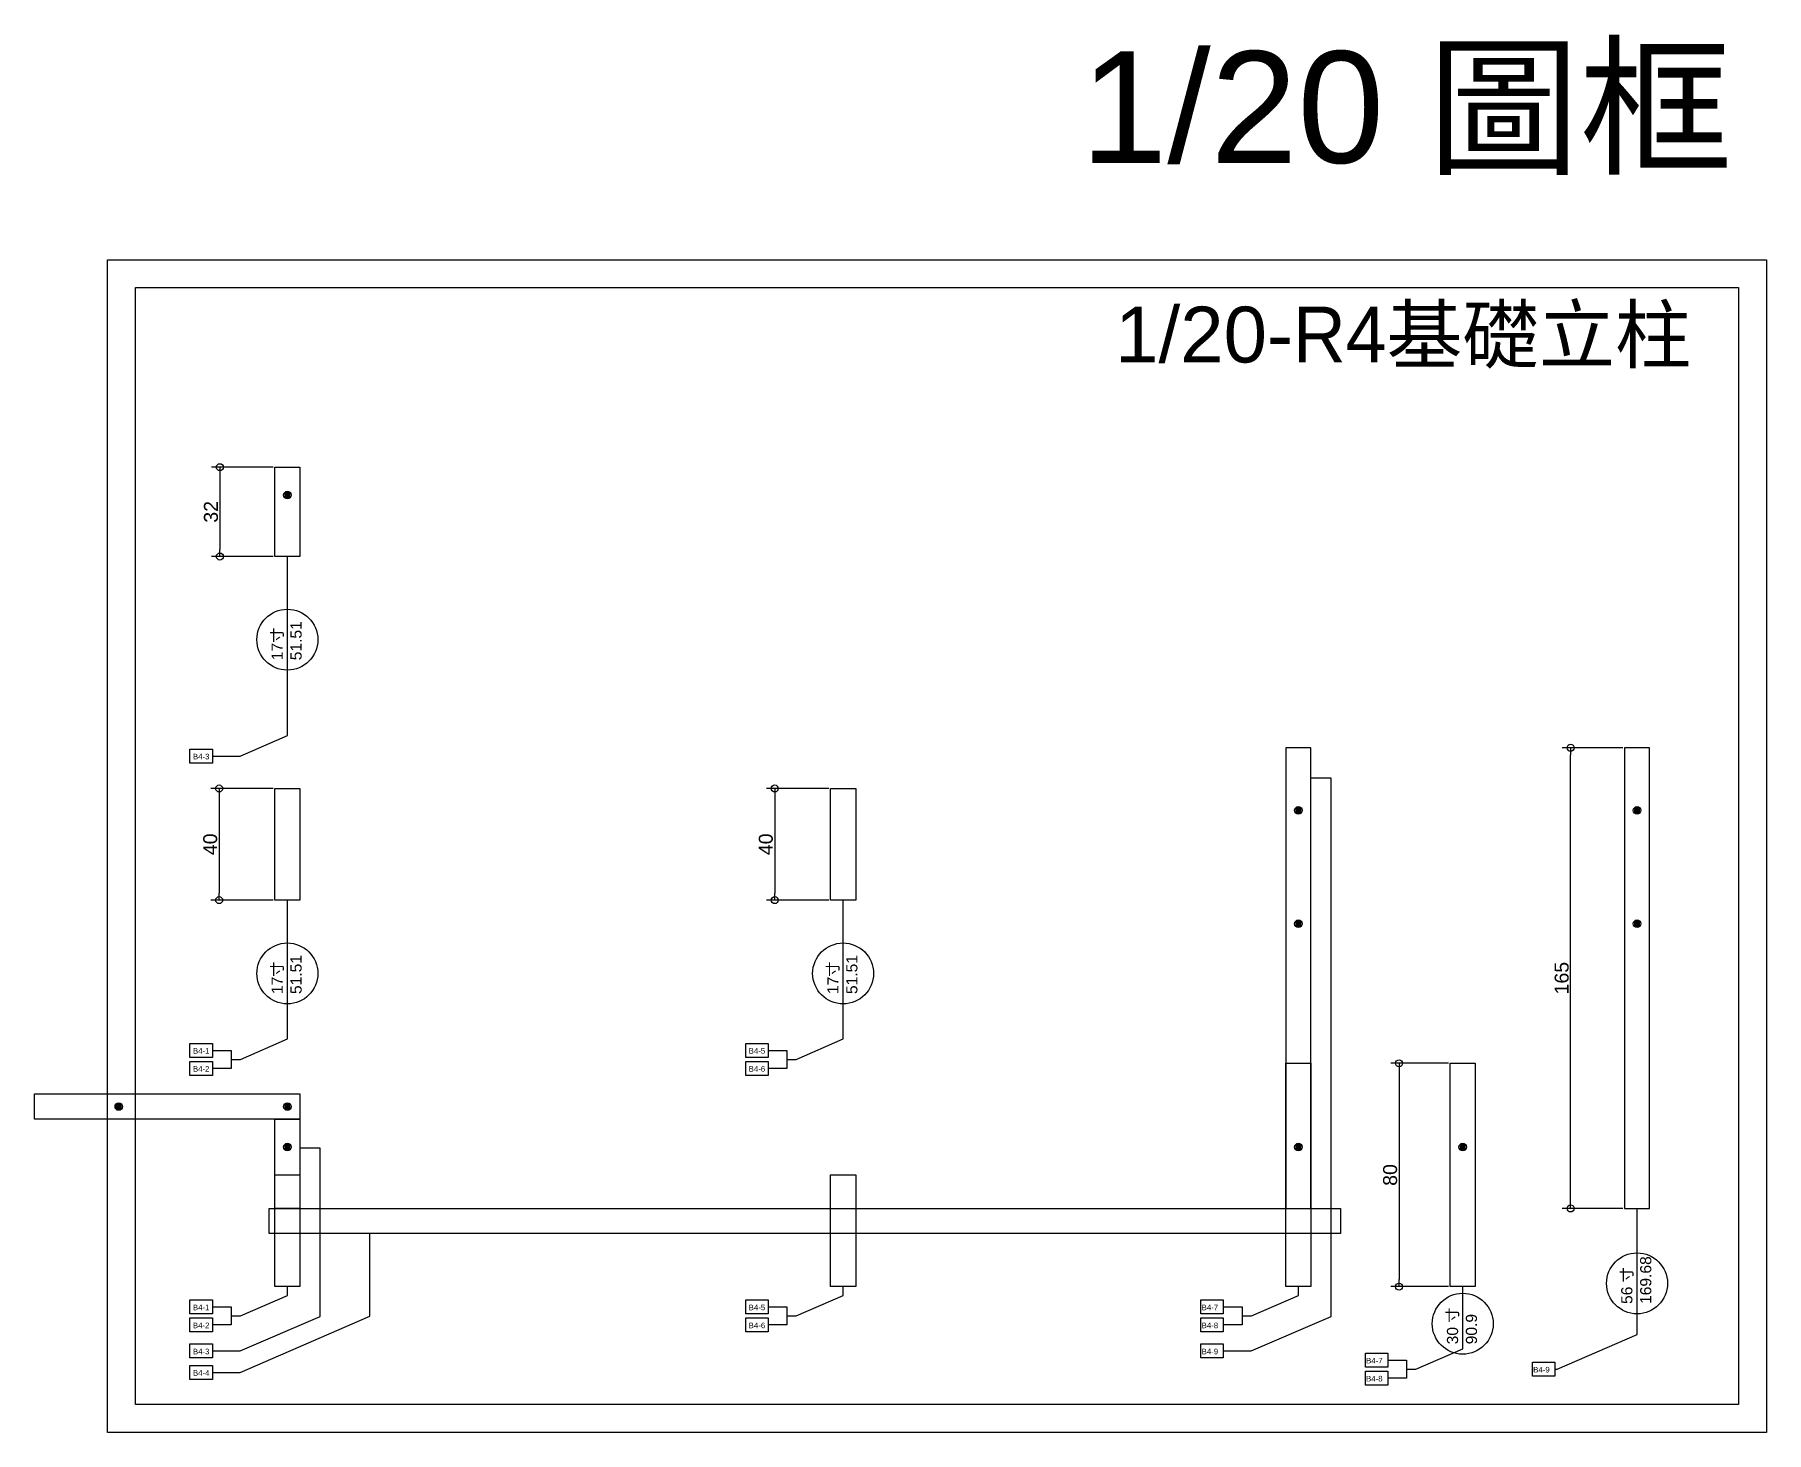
# Model space of a CAD drawing. Header units: millimetres. Extents: x -2666 to 6286, y -11880 to 4849.
# Drawn here: x 2835 to 3455, y -5687 to -5186 of the extents above; entities that cross this region are included whole.
import ezdxf

# ---------------------------------------------------------------- set-up
doc = ezdxf.new("R2010")
doc.units = ezdxf.units.MM
for name, color, linetype in [('0-rib-base', 10, 'Continuous'), ('1-螺桿鑽洞', 7, 'Continuous'), ('dim', 244, 'Continuous'), ('編號標示', 30, 'Continuous'), ('編號標示線', 44, 'Continuous')]:
    doc.layers.add(name, color=color, linetype=linetype)
for name, color, linetype, plot in [('1-墊圈', 4, 'Continuous', False), ('1-螺絲頭', 9, 'Continuous', False), ('default', 11, 'Continuous', False)]:
    doc.layers.add(name, color=color, linetype=linetype, plot=plot)
doc.styles.get("Standard").update_dxf_attribs({"font": 'arial.ttf'})
doc.dimstyles.new('ISO-25', dxfattribs={"dimtxt": 5, "dimasz": 2.5, "dimexe": 3, "dimexo": 0.625, "dimtad": 1, "dimtxsty": 'Standard', "dimblk": 'ORIGIN', "dimcen": 2.5, "dimadec": 0, "dimazin": 0, "dimtfac": 1, "dimtmove": 1, "dimatfit": 1, "dimldrblk": 'ORIGIN', "dimfxl": 0, "dimarcsym": 0})

msp = doc.modelspace()

# ---------------------------------------------------------------- texts
at = {"layer": 'default', "insert": (3209.623, -5192.256), "char_height": 40, "attachment_point": 1}
msp.add_mtext_dynamic_manual_height_columns('1/20 {\\fPMingLiU|b0|i0|c136|p18;圖框}', width=430.53379, gutter_width=12.5, heights=[0], dxfattribs=at)
at = {"layer": '編號標示'}
for s, p in [('17寸', (2923.954, -5410.401)), ('51.51', (2930.729, -5410.401)), ('17寸', (2923.954, -5529.955)), ('51.51', (2930.729, -5529.955)), ('17寸', (3122.954, -5529.955)), ('51.51', (3129.729, -5529.955)), ('169.68', (3414.007, -5640.96)), ('56 寸', (3407.231, -5640.96)), ('30 寸', (3344.822, -5655.411)), ('90.9', (3351.597, -5655.411))]:
    msp.add_text(s, height=4, rotation=90, dxfattribs=at).set_placement(p)
for s, p in [('B4-3', (2891.811, -5445.898)), ('B4-1', (2891.811, -5551.322)), ('B4-5', (3090.811, -5551.322)), ('B4-2', (2891.811, -5557.763)), ('B4-6', (3090.811, -5557.763)), ('B4-1', (2891.811, -5643.193)), ('B4-5', (3090.811, -5643.193)), ('B4-7', (3253.007, -5643.193)), ('B4-2', (2891.811, -5649.634)), ('B4-6', (3090.811, -5649.634)), ('B4-8', (3253.007, -5649.634)), ('B4-3', (2891.811, -5658.989)), ('B4-9', (3253.007, -5658.989)), ('B4-7', (3311.875, -5662.264)), ('B4-4', (2891.811, -5666.656)), ('B4-8', (3311.875, -5668.706)), ('B4-9', (3371.712, -5665.485))]:
    msp.add_text(s, height=2, dxfattribs=at).set_placement(p)
at = {"layer": '編號標示線', "insert": (3222.028, -5283.744), "char_height": 20, "attachment_point": 1}
msp.add_mtext_dynamic_manual_height_columns('1/20-{\\fPMingLiU|b0|i0|c136|p18;R4基礎立柱}', width=430.53379, gutter_width=12.5, heights=[0], dxfattribs=at)

# ---------------------------------------------------------------- blocks, each defined once
blk = doc.blocks.new('螺栓組')
h = blk.add_hatch()
h.set_pattern_fill('JIS_WOOD', color=256, scale=0.1, style=0)
edge = h.paths.add_edge_path()
edge.add_arc((0, 0), 0.6, 0, 360)
at = {"layer": '1-墊圈'}
blk.add_circle((0, 0), 1.35, dxfattribs=at)
at = {"layer": '1-螺桿鑽洞'}
for points in [[(1.05, 0), (-1.05, 0)], [(0, -0.91), (0, 0.91)]]:
    blk.add_lwpolyline(points, dxfattribs=at)
blk.add_circle((0, 0), 0.6, dxfattribs=at)
at = {"layer": '1-螺絲頭'}
blk.add_lwpolyline([(-0.52, 0.91), (-1.05, 0), (-0.52, -0.91), (0.52, -0.91), (1.05, 0), (0.52, 0.91)], close=True, dxfattribs=at)
blk = doc.blocks.new('_Origin')
at = {"color": 0, "linetype": 'ByBlock', "lineweight": -2}
blk.add_line((0, 0), (-1, 0), dxfattribs=at)
blk.add_circle((0, 0), 0.5, dxfattribs=at)
blk = doc.blocks.new('*D256')
at = {"layer": 'Defpoints', "color": 0}
for p in [(2921.12, -5341.24), (2901.45, -5373.24), (2921.12, -5373.24)]:
    blk.add_point(p, dxfattribs=at)
at = {"layer": 'dim', "color": 0, "lineweight": -2}
for p, q in [((2920.5, -5341.24), (2898.45, -5341.24)), ((2901.45, -5343.74), (2901.45, -5370.74)), ((2920.5, -5373.24), (2898.45, -5373.24))]:
    blk.add_line(p, q, dxfattribs=at)
at = {"layer": 'dim', "color": 0, "lineweight": -2, "xscale": 2.5, "yscale": 2.5, "zscale": 2.5}
for p, rotation in [((2901.45, -5341.24), 90), ((2901.45, -5373.24), 270)]:
    blk.add_blockref('_Origin', p, dxfattribs=dict(at, rotation=rotation))
at = {"layer": 'dim', "color": 0, "insert": (2898.27, -5357.24), "char_height": 5, "attachment_point": 5, "rotation": 90}
blk.add_mtext('32', dxfattribs=at)
blk = doc.blocks.new('*D257')
at = {"layer": 'Defpoints', "color": 0}
for p in [(2921.12, -5456.32), (2901.19, -5496.32), (2921.12, -5496.32)]:
    blk.add_point(p, dxfattribs=at)
at = {"layer": 'dim', "color": 0, "lineweight": -2}
for p, q in [((2920.5, -5456.32), (2898.19, -5456.32)), ((2901.19, -5458.82), (2901.19, -5493.82)), ((2920.5, -5496.32), (2898.19, -5496.32))]:
    blk.add_line(p, q, dxfattribs=at)
at = {"layer": 'dim', "color": 0, "lineweight": -2, "xscale": 2.5, "yscale": 2.5, "zscale": 2.5}
for p, rotation in [((2901.19, -5456.32), 90), ((2901.19, -5496.32), 270)]:
    blk.add_blockref('_Origin', p, dxfattribs=dict(at, rotation=rotation))
at = {"layer": 'dim', "color": 0, "insert": (2898.01, -5476.32), "char_height": 5, "attachment_point": 5, "rotation": 90}
blk.add_mtext('40', dxfattribs=at)
blk = doc.blocks.new('*D258')
at = {"layer": 'Defpoints', "color": 0}
for p in [(3120.12, -5456.32), (3100.13, -5496.32), (3120.12, -5496.32)]:
    blk.add_point(p, dxfattribs=at)
at = {"layer": 'dim', "color": 0, "lineweight": -2}
for p, q in [((3119.5, -5456.32), (3097.13, -5456.32)), ((3100.13, -5458.82), (3100.13, -5493.82)), ((3119.5, -5496.32), (3097.13, -5496.32))]:
    blk.add_line(p, q, dxfattribs=at)
at = {"layer": 'dim', "color": 0, "lineweight": -2, "xscale": 2.5, "yscale": 2.5, "zscale": 2.5}
for p, rotation in [((3100.13, -5456.32), 90), ((3100.13, -5496.32), 270)]:
    blk.add_blockref('_Origin', p, dxfattribs=dict(at, rotation=rotation))
at = {"layer": 'dim', "color": 0, "insert": (3096.96, -5476.32), "char_height": 5, "attachment_point": 5, "rotation": 90}
blk.add_mtext('40', dxfattribs=at)
blk = doc.blocks.new('*D259')
at = {"layer": 'Defpoints', "color": 0}
for p in [(3341.99, -5554.75), (3323.68, -5634.75), (3341.99, -5634.75)]:
    blk.add_point(p, dxfattribs=at)
at = {"layer": 'dim', "color": 0, "lineweight": -2}
for p, q in [((3341.36, -5554.75), (3320.68, -5554.75)), ((3323.68, -5557.25), (3323.68, -5632.25)), ((3341.36, -5634.75), (3320.68, -5634.75))]:
    blk.add_line(p, q, dxfattribs=at)
at = {"layer": 'dim', "color": 0, "lineweight": -2, "xscale": 2.5, "yscale": 2.5, "zscale": 2.5}
for p, rotation in [((3323.68, -5554.75), 90), ((3323.68, -5634.75), 270)]:
    blk.add_blockref('_Origin', p, dxfattribs=dict(at, rotation=rotation))
at = {"layer": 'dim', "color": 0, "insert": (3320.5, -5594.75), "char_height": 5, "attachment_point": 5, "rotation": 90}
blk.add_mtext('80', dxfattribs=at)
blk = doc.blocks.new('*D260')
at = {"layer": 'Defpoints', "color": 0}
for p in [(3385.11, -5441.75), (3404.4, -5441.75), (3404.4, -5606.75)]:
    blk.add_point(p, dxfattribs=at)
at = {"layer": 'dim', "color": 0, "lineweight": -2}
for p, q in [((3403.77, -5441.75), (3382.11, -5441.75)), ((3385.11, -5604.25), (3385.11, -5444.25)), ((3403.77, -5606.75), (3382.11, -5606.75))]:
    blk.add_line(p, q, dxfattribs=at)
at = {"layer": 'dim', "color": 0, "lineweight": -2, "xscale": 2.5, "yscale": 2.5, "zscale": 2.5}
for p, rotation in [((3385.11, -5441.75), 90), ((3385.11, -5606.75), 270)]:
    blk.add_blockref('_Origin', p, dxfattribs=dict(at, rotation=rotation))
at = {"layer": 'dim', "color": 0, "insert": (3381.93, -5524.25), "char_height": 5, "attachment_point": 5, "rotation": 90}
blk.add_mtext('165', dxfattribs=at)

# ---------------------------------------------------------------- dimensions: what is measured, and where the dimension line sits
at = {"layer": 'dim'}
for base, p1, p2, picture, middle in [((2901.446, -5373.237), (2921.122, -5341.237), (2921.122, -5373.237), '*D256', (2898.266, -5357.237)), ((3385.108, -5441.749), (3404.399, -5606.749), (3404.399, -5441.749), '*D260', (3381.93, -5524.249)), ((2901.191, -5496.324), (2921.122, -5456.324), (2921.122, -5496.324), '*D257', (2898.013, -5476.324)), ((3100.135, -5496.324), (3120.122, -5456.324), (3120.122, -5496.324), '*D258', (3096.957, -5476.324)), ((3323.682, -5634.749), (3341.99, -5554.749), (3341.99, -5634.749), '*D259', (3320.504, -5594.749))]:
    dim = msp.add_linear_dim(base=base, p1=p1, p2=p2, angle=90, dimstyle='ISO-25', dxfattribs=at)
    dim.commit()
    dim.dimension.update_dxf_attribs({"geometry": picture, "text_midpoint": middle})

# ---------------------------------------------------------------- linework, layer by layer
for centre in [(2925.622, -5403.022), (2925.622, -5522.576), (3124.622, -5522.576), (3408.899, -5633.582), (3346.49, -5648.032)]:
    msp.add_circle(centre, 10.911)
at = {"layer": '0-rib-base'}
for points in [[(2921.122, -5373.237), (2921.122, -5341.237), (2930.122, -5341.237), (2930.122, -5373.237)], [(3283.122, -5441.749), (3283.122, -5606.749), (3292.122, -5606.749), (3292.122, -5441.749)], [(3404.399, -5441.749), (3404.399, -5606.749), (3413.399, -5606.749), (3413.399, -5441.749)], [(2921.122, -5496.324), (2921.122, -5456.324), (2930.122, -5456.324), (2930.122, -5496.324)], [(3120.122, -5496.324), (3120.122, -5456.324), (3129.122, -5456.324), (3129.122, -5496.324)], [(3283.122, -5634.749), (3283.122, -5554.749), (3292.122, -5554.749), (3292.122, -5634.749)], [(3341.99, -5634.749), (3341.99, -5554.749), (3350.99, -5554.749), (3350.99, -5634.749)], [(2835.122, -5574.749), (2835.122, -5565.749), (2930.122, -5565.749), (2930.122, -5574.749)], [(2921.122, -5606.749), (2921.122, -5574.749), (2930.122, -5574.749), (2930.122, -5606.749)], [(2921.122, -5634.749), (2921.122, -5594.749), (2930.122, -5594.749), (2930.122, -5634.749)], [(3120.122, -5634.749), (3120.122, -5594.749), (3129.122, -5594.749), (3129.122, -5634.749)], [(2919.06, -5615.749), (2919.06, -5606.749), (3302.739, -5606.749), (3302.739, -5615.749)]]:
    msp.add_lwpolyline(points, close=True, dxfattribs=at)
at = {"layer": 'default'}
for points in [[(3455.205, -5266.947), (3455.205, -5686.947), (2861.205, -5686.947), (2861.205, -5266.947)], [(3445.205, -5276.947), (3445.205, -5676.947), (2871.205, -5676.947), (2871.205, -5276.947)]]:
    msp.add_lwpolyline(points, close=True, dxfattribs=at)
at = {"layer": '編號標示'}
for points in [[(2890.753, -5447.201), (2890.753, -5442.201), (2898.753, -5442.201), (2898.753, -5447.201)], [(2890.753, -5552.625), (2890.753, -5547.625), (2898.753, -5547.625), (2898.753, -5552.625)], [(3089.753, -5552.625), (3089.753, -5547.625), (3097.753, -5547.625), (3097.753, -5552.625)], [(2890.753, -5559.066), (2890.753, -5554.066), (2898.753, -5554.066), (2898.753, -5559.066)], [(3089.753, -5559.066), (3089.753, -5554.066), (3097.753, -5554.066), (3097.753, -5559.066)], [(2890.753, -5644.495), (2890.753, -5639.495), (2898.753, -5639.495), (2898.753, -5644.495)], [(3089.753, -5644.495), (3089.753, -5639.495), (3097.753, -5639.495), (3097.753, -5644.495)], [(3252.753, -5644.495), (3252.753, -5639.495), (3260.753, -5639.495), (3260.753, -5644.495)], [(2890.753, -5650.937), (2890.753, -5645.937), (2898.753, -5645.937), (2898.753, -5650.937)], [(3089.753, -5650.937), (3089.753, -5645.937), (3097.753, -5645.937), (3097.753, -5650.937)], [(3252.753, -5650.937), (3252.753, -5645.937), (3260.753, -5645.937), (3260.753, -5650.937)], [(2890.753, -5660.292), (2890.753, -5655.292), (2898.753, -5655.292), (2898.753, -5660.292)], [(3252.753, -5660.292), (3252.753, -5655.292), (3260.753, -5655.292), (3260.753, -5660.292)], [(3311.621, -5663.567), (3311.621, -5658.567), (3319.621, -5658.567), (3319.621, -5663.567)], [(2890.753, -5667.959), (2890.753, -5662.959), (2898.753, -5662.959), (2898.753, -5667.959)], [(3311.621, -5670.008), (3311.621, -5665.008), (3319.621, -5665.008), (3319.621, -5670.008)], [(3371.458, -5666.788), (3371.458, -5661.788), (3379.458, -5661.788), (3379.458, -5666.788)]]:
    msp.add_lwpolyline(points, close=True, dxfattribs=at)
at = {"layer": '編號標示線'}
for points in [[(2898.753, -5444.701), (2908.739, -5444.701), (2925.622, -5437.379), (2925.622, -5373.237)], [(3260.753, -5657.792), (3270.739, -5657.792), (3299.336, -5645.39), (3299.336, -5452.604), (3292.122, -5452.604)], [(2905.455, -5553.345), (2908.791, -5553.345), (2925.622, -5546.046), (2925.622, -5496.324)], [(3104.455, -5553.345), (3107.791, -5553.345), (3124.622, -5546.046), (3124.622, -5496.324)], [(2898.753, -5550.125), (2905.455, -5550.125), (2905.455, -5556.566), (2898.753, -5556.566)], [(3097.753, -5550.125), (3104.455, -5550.125), (3104.455, -5556.566), (3097.753, -5556.566)], [(2898.753, -5657.792), (2908.739, -5657.792), (2937.336, -5645.39), (2937.336, -5585.159), (2930.07, -5585.159)], [(3379.458, -5664.288), (3380.302, -5664.288), (3408.899, -5651.886), (3408.899, -5606.749)], [(2898.753, -5665.459), (2908.739, -5665.459), (2955.111, -5645.348), (2955.111, -5615.749)], [(2905.455, -5645.216), (2908.791, -5645.216), (2925.622, -5637.917), (2925.622, -5634.749)], [(3104.455, -5645.216), (3107.791, -5645.216), (3124.622, -5637.917), (3124.622, -5634.749)], [(3267.455, -5645.216), (3270.791, -5645.216), (3287.622, -5637.917), (3287.622, -5634.749)], [(3326.323, -5664.288), (3329.659, -5664.288), (3346.49, -5656.988), (3346.49, -5634.749)], [(2898.753, -5641.995), (2905.455, -5641.995), (2905.455, -5648.437), (2898.753, -5648.437)], [(3097.753, -5641.995), (3104.455, -5641.995), (3104.455, -5648.437), (3097.753, -5648.437)], [(3260.753, -5641.995), (3267.455, -5641.995), (3267.455, -5648.437), (3260.753, -5648.437)], [(3319.621, -5661.067), (3326.323, -5661.067), (3326.323, -5667.508), (3319.621, -5667.508)]]:
    msp.add_lwpolyline(points, dxfattribs=at)

# ---------------------------------------------------------------- block references
at = {"layer": '1-螺桿鑽洞', "rotation": 90}
for p in [(2925.622, -5351.237), (3287.622, -5464.184), (3408.899, -5464.184), (3287.622, -5504.749), (3408.899, -5504.749), (2865.254, -5570.249), (2925.622, -5570.249), (2925.622, -5584.749), (3287.622, -5584.749), (3346.49, -5584.749)]:
    msp.add_blockref('螺栓組', p, dxfattribs=at)

msp.set_redraw_order([(e.dxf.handle, doc.entitydb.next_handle()) for e in msp.query("TEXT MTEXT ATTDEF DIMENSION ARC_DIMENSION")])  # texts and dimensions are drawn at this point

doc.saveas('drawing.dxf')
